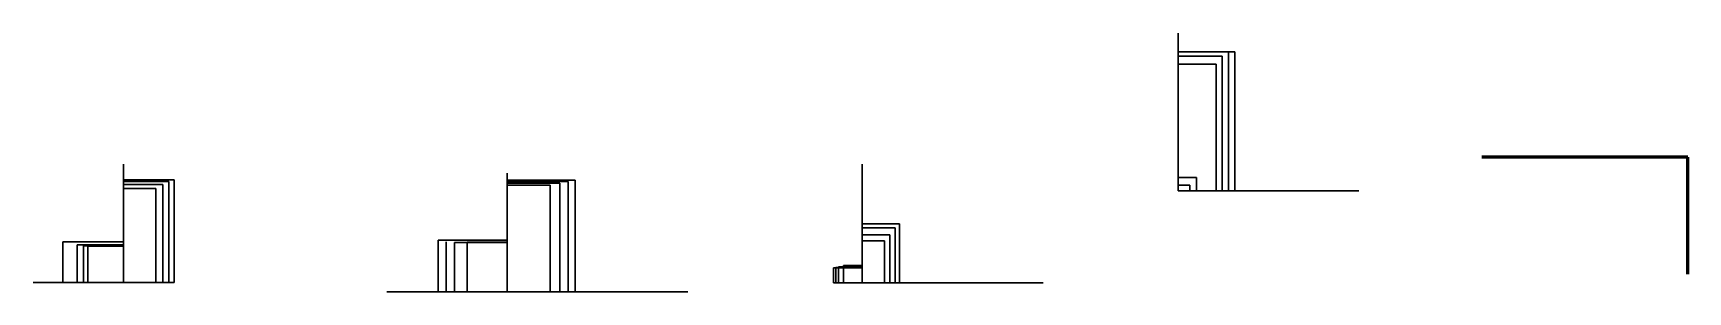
# Model space of a CAD drawing. Header units: millimetres. Extents: x 31085 to 182632, y 10507 to 87776.
# Drawn here: x 98814 to 107969, y 66492 to 67920 of the extents above; entities that cross this region are included whole.
import ezdxf

# ---------------------------------------------------------------- set-up
doc = ezdxf.new("R2010")
doc.units = ezdxf.units.MM
doc.layers.add('_basic (Основной)', color=4, linetype='Continuous', lineweight=60)
doc.layers.add('_contour (Тонкий)', color=7, linetype='Continuous', lineweight=30)

msp = doc.modelspace()

# ---------------------------------------------------------------- linework, layer by layer
at = {"layer": '_basic (Основной)', "color": 4, "transparency": 33554687}
for p, q in [((107969.387, 67235.952), (106829.671, 67235.952)), ((107969.387, 66589.41), (107969.387, 67235.952))]:
    msp.add_line(p, q, dxfattribs=at)
at = {"layer": '_contour (Тонкий)', "color": 242, "true_color": 0xcd2027, "transparency": 33554687}
for p, q in [((105149.254, 67050.415), (105149.254, 67919.956)), ((105392.133, 67050.415), (105392.133, 67793.743)), ((105427.066, 67815.69), (105427.066, 67050.415)), ((105463.153, 67050.415), (105463.153, 67817.438)), ((105358.586, 67050.415), (105358.586, 67748.163)), ((99313.838, 66542.917), (99313.838, 67197.066)), ((99594.838, 66542.917), (99594.838, 67110.299)), ((101436.802, 66492.339), (101436.802, 67146.488)), ((103401.743, 66542.218), (103401.743, 67196.366)), ((105249.785, 67123.271), (105249.785, 67050.415)), ((99492.138, 66542.917), (99492.138, 67063.536)), ((99531.438, 66542.917), (99531.438, 67084.167)), ((99565.138, 66542.917), (99565.138, 67102.046)), ((101674.882, 66492.339), (101674.882, 67081.245)), ((101728.382, 66492.339), (101728.382, 67091.941)), ((101773.552, 66492.339), (101773.552, 67101.185)), ((101813.302, 66492.339), (101813.302, 67108.443)), ((105149.254, 67050.415), (106146.184, 67050.415)), ((105149.254, 67050.415), (106149.254, 67050.415)), ((105212.91, 67050.415), (105212.91, 67080.201)), ((103582.523, 66542.218), (103582.523, 66845.229)), ((103607.6, 66542.218), (103607.6, 66868.14)), ((98977.838, 66542.917), (98977.838, 66768.991)), ((99057.838, 66542.917), (99057.838, 66751.552)), ((99092.838, 66542.917), (99092.838, 66746.57)), ((99115.838, 66542.917), (99115.838, 66744.909)), ((101055.202, 66492.339), (101055.202, 66776.65)), ((101100.052, 66492.339), (101100.052, 66768.257)), ((101145.222, 66492.339), (101145.222, 66763.711)), ((101215.222, 66492.339), (101215.222, 66766.833)), ((103523.883, 66542.218), (103523.883, 66773.534)), ((103554.703, 66542.218), (103554.703, 66807.678)), ((103242.283, 66542.218), (103242.283, 66623.999)), ((103254.423, 66542.218), (103254.423, 66626.747)), ((103270.243, 66542.218), (103270.243, 66630.298)), ((103298.143, 66542.218), (103298.143, 66637.05)), ((99313.838, 66542.917), (98813.838, 66542.917)), ((99313.838, 66542.917), (98977.838, 66542.917)), ((99313.838, 66542.917), (99057.838, 66542.917)), ((99313.838, 66542.917), (99092.838, 66542.917)), ((99313.838, 66542.917), (99115.838, 66542.917)), ((99313.838, 66542.917), (99492.138, 66542.917)), ((99313.838, 66542.917), (99531.438, 66542.917)), ((99313.838, 66542.917), (99565.138, 66542.917)), ((99313.838, 66542.917), (99594.838, 66542.917)), ((101055.202, 66492.339), (100770.45, 66492.339)), ((101436.802, 66492.339), (101055.202, 66492.339)), ((101436.802, 66492.339), (101100.052, 66492.339)), ((101436.802, 66492.339), (101145.222, 66492.339)), ((101436.802, 66492.339), (101215.222, 66492.339)), ((101436.802, 66492.339), (102436.802, 66492.339)), ((101436.802, 66492.339), (101674.882, 66492.339)), ((101436.802, 66492.339), (101728.382, 66492.339)), ((101436.802, 66492.339), (101773.552, 66492.339)), ((101436.802, 66492.339), (101813.302, 66492.339)), ((103401.743, 66542.218), (103242.283, 66542.218)), ((103401.743, 66542.218), (103254.423, 66542.218)), ((103401.743, 66542.218), (103270.243, 66542.218)), ((103401.743, 66542.218), (103298.143, 66542.218)), ((103401.743, 66542.218), (104401.743, 66542.218)), ((103401.743, 66542.218), (103523.883, 66542.218)), ((103401.743, 66542.218), (103554.703, 66542.218)), ((103401.743, 66542.218), (103582.523, 66542.218)), ((103401.743, 66542.218), (103607.6, 66542.218))]:
    msp.add_line(p, q, dxfattribs=at)
at = {"layer": '_contour (Тонкий)', "color": 4, "transparency": 33554687}
for p, q in [((105463.153, 67817.438), (105149.254, 67817.438)), ((105392.133, 67793.743), (105149.254, 67793.743)), ((105358.586, 67748.163), (105149.254, 67748.163)), ((99594.838, 67110.299), (99313.838, 67110.299)), ((105249.785, 67123.271), (105149.254, 67123.271)), ((99565.138, 67102.046), (99313.838, 67102.046)), ((99531.438, 67084.167), (99313.838, 67084.167)), ((99492.138, 67063.536), (99313.838, 67063.536)), ((101813.302, 67108.443), (101436.802, 67108.443)), ((101773.552, 67101.185), (101436.802, 67101.185)), ((101728.382, 67091.941), (101436.802, 67091.941)), ((101674.882, 67081.245), (101436.802, 67081.245)), ((105212.91, 67080.201), (105149.254, 67080.201)), ((103607.6, 66868.14), (103401.743, 66868.14)), ((103582.523, 66845.229), (103401.743, 66845.229)), ((98977.838, 66768.991), (99313.838, 66768.991)), ((99057.838, 66751.552), (99313.838, 66751.552)), ((99092.838, 66746.57), (99313.838, 66746.57)), ((99115.838, 66744.909), (99313.838, 66744.909)), ((101055.202, 66776.65), (101436.802, 66776.65)), ((101145.222, 66763.711), (101436.802, 66763.711)), ((101215.222, 66766.833), (101436.802, 66766.833)), ((103554.703, 66807.678), (103401.743, 66807.678)), ((103523.883, 66773.534), (103401.743, 66773.534)), ((103242.283, 66623.999), (103401.743, 66623.999)), ((103254.423, 66626.747), (103401.743, 66626.747)), ((103270.243, 66630.298), (103401.743, 66630.298)), ((103298.143, 66637.05), (103401.743, 66637.05))]:
    msp.add_line(p, q, dxfattribs=at)

doc.saveas('drawing.dxf')
